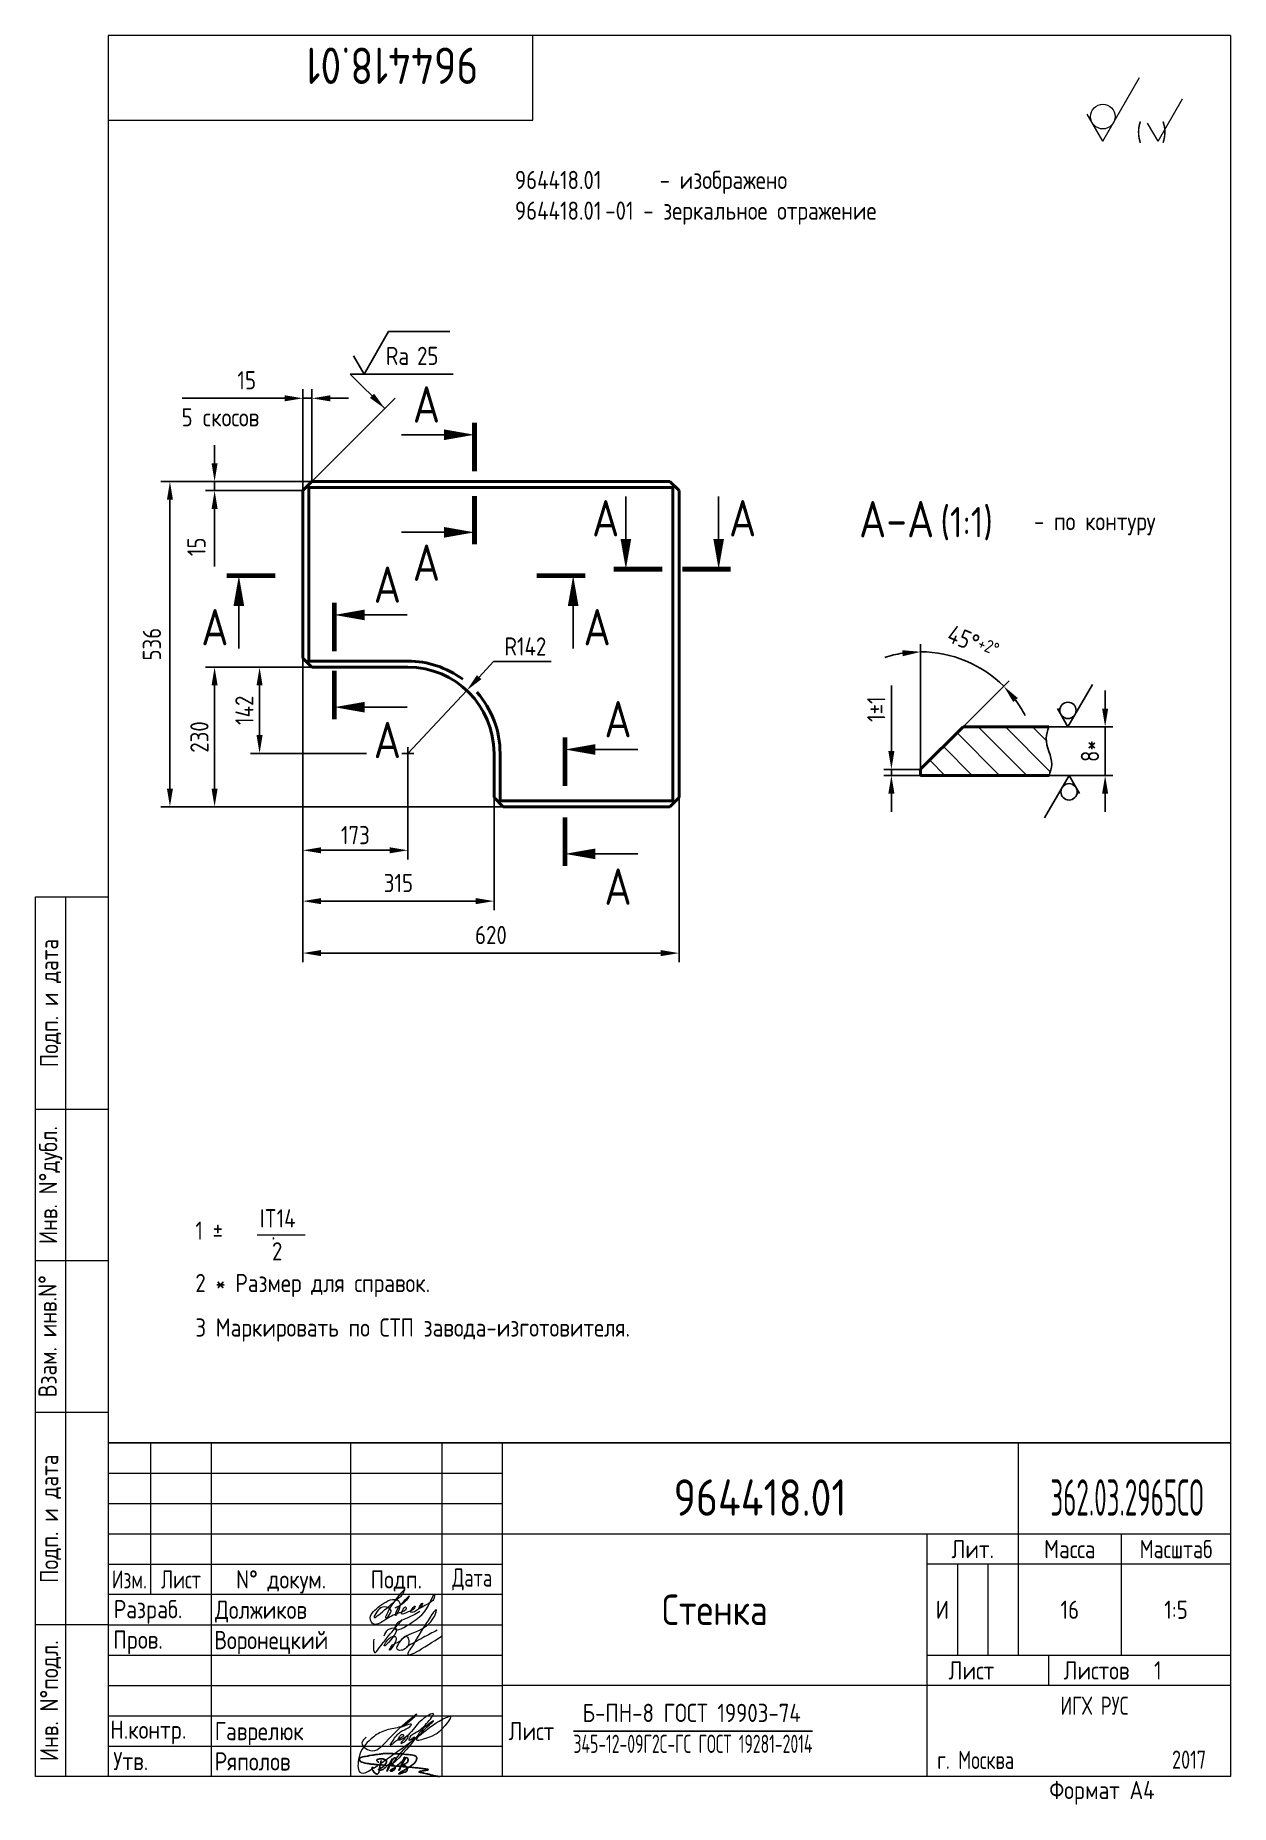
# Paper-space layout 'A4_MCad' of a CAD drawing. Header units: millimetres. Extents: x 8 to 205, y 0 to 292.
# The model-space entities are those that its viewports show. They can reach past a viewport. Long polylines and large blocks are cut down to what shows.
import ezdxf
from ezdxf.enums import TextEntityAlignment as Align

# ---------------------------------------------------------------- set-up
doc = ezdxf.new("R2010")
doc.units = ezdxf.units.MM
doc.linetypes.add('CENTER', pattern=[2, 1.25, -0.25, 0.25, -0.25])
for name, color, linetype in [('Bord', 1, 'Continuous'), ('CEN', 5, 'CENTER'), ('DIM', 7, 'Continuous'), ('HATCH', 2, 'Continuous'), ('Text', 3, 'Continuous'), ('Textb', 6, 'Continuous')]:
    doc.layers.add(name, color=color, linetype=linetype)
doc.layers.add('Cont', color=6, linetype='Continuous', lineweight=40)
doc.layers.get('Defpoints').off()
doc.styles.add('Style1', font='romans.shx', dxfattribs={"width": 0.8})
doc.dimstyles.new('Lin', dxfattribs={"dimtxt": 3, "dimasz": 3, "dimexe": 1.25, "dimexo": 0, "dimgap": 1, "dimtad": 1, "dimdec": 3, "dimtxsty": 'Style1', "dimcen": 2.5, "dimclrt": 3, "dimadec": 0, "dimazin": 0, "dimtfac": 1, "dimtdec": 3, "dimtmove": 0, "dimatfit": 3, "dimldrblk": 'DOT', "dimfxl": 1, "dimarcsym": 0})
doc.dimstyles.new('LIN10', dxfattribs={"dimscale": 10, "dimtxt": 3, "dimasz": 3, "dimexe": 1.5, "dimexo": 0, "dimgap": 1.48, "dimtad": 1, "dimdec": 0, "dimdsep": 46, "dimtxsty": 'Style1', "dimcen": 0, "dimdle": 2, "dimclrd": 256, "dimclrt": 3, "dimadec": 0, "dimazin": 0, "dimtfac": 0.666667, "dimtdec": 0, "dimtmove": 0, "dimatfit": 3, "dimfxl": 1, "dimtvp": 0.833333, "dimtolj": 1, "dimtzin": 0, "dimarcsym": 0})
doc.dimstyles.new('RAD10', dxfattribs={"dimscale": 10, "dimtxt": 3, "dimasz": 3, "dimexe": 1.5, "dimexo": 0, "dimgap": 1, "dimtad": 1, "dimtoh": 1, "dimdec": 0, "dimzin": 13, "dimdsep": 46, "dimtxsty": 'Style1', "dimcen": 0, "dimclrt": 3, "dimadec": 0, "dimazin": 0, "dimtfac": 1, "dimtdec": 0, "dimtmove": 0, "dimatfit": 3, "dimfxl": 1, "dimtolj": 1, "dimtzin": 13, "dimarcsym": 0})

psp = doc.layouts.new('A4_MCad')

# ---------------------------------------------------------------- texts
at = {"layer": 'Text', "lineweight": 18, "style": 'Style1', "width": 0.8}
for s, p in [('1 %%P     .', (34.37, 93.5)), ('IT14', (44.98, 95.52)), ('2', (47, 90.08)), ('2 * Размер для справок.', (34.37, 84.86)), ('3 Маркировать по СТП завода-изготовителя.', (34.37, 77.52))]:
    psp.add_text(s, height=3, dxfattribs=at).set_placement(p)

msp = doc.modelspace()

# ---------------------------------------------------------------- texts
at = {"layer": 'DIM', "color": 3, "insert": (1724.6959, -103.4603), "char_height": 30, "attachment_point": 7, "style": 'Style1'}
msp.add_mtext('\\A1;', dxfattribs=at)
at = {"layer": 'Text', "style": 'Style1', "width": 0.8}
for s, height, p in [('5 cкосов', 30, (1202.1639, -204.4991)), ('- по контуру', 3, (22.5411, -823.5153))]:
    msp.add_text(s, height=height, dxfattribs=at).set_placement(p)

# ---------------------------------------------------------------- blocks, each defined once
blk = doc.blocks.new('A4')
at = {"layer": 'Bord', "lineweight": 18}
for p, q in [((20, 55), (85, 55)), ((20, 50), (85, 50)), ((20, 45), (85, 45)), ((160, 40), (160, 25)), ((165, 40), (165, 25)), ((20, 30), (85, 30)), ((20, 25), (85, 25)), ((20, 20), (85, 20)), ((20, 15), (85, 15)), ((20, 10), (85, 10))]:
    blk.add_line(p, q, dxfattribs=at)
at = {"layer": 'Cont', "lineweight": 18}
for p, q in [((205, 292), (20, 292)), ((20, 292), (20, 5)), ((90, 278), (90, 292)), ((205, 292), (205, 5)), ((20, 278), (90, 278)), ((8, 5), (8, 150)), ((8, 150), (20, 150)), ((13, 5), (13, 150)), ((8, 115), (20, 115)), ((20, 90), (8, 90)), ((20, 65), (8, 65)), ((205, 60), (20, 60)), ((20, 60), (205, 60)), ((27, 60), (27, 35)), ((37, 60), (37, 5)), ((60, 5), (60, 60)), ((75, 60), (75, 5)), ((85, 5), (85, 60)), ((170, 60), (170, 25)), ((85, 45), (205, 45)), ((155, 5), (155, 45)), ((187, 25), (187, 45)), ((20, 40), (85, 40)), ((205, 40), (155, 40)), ((85, 35), (20, 35)), ((20, 30), (8, 30)), ((155, 25), (205, 25)), ((175, 25), (175, 20)), ((205, 20), (85, 20)), ((20, 5), (8, 5)), ((205, 5), (20, 5))]:
    blk.add_line(p, q, dxfattribs=at)
at = {"layer": 'Text', "lineweight": 18, "style": 'Style1', "width": 0.8}
for s, p in [('Подп. и дата', (10.5, 132.5)), ('Инв. N%%dдубл.', (10.5, 102.5)), ('Взам. инв.N%%d ', (10, 78.38)), ('Подп. и дата', (10.5, 47.5)), ('Инв. N%%dподл.', (10.5, 17.5))]:
    blk.add_text(s, height=3, rotation=90, dxfattribs=at).set_placement(p, align=Align.MIDDLE)
at = {"layer": 'Text', "lineweight": 18, "style": 'Style1'}
for s, width, p in [('Лит.', 0.8, (162.5, 42.5)), ('Масса', 0.8, (178.5, 42.5)), ('Масштаб', 0.75, (196, 42.5)), ('Изм.', 0.7, (23.5, 37.5)), ('Лист', 0.7, (32, 37.5)), ('N%%d докум.', 0.8, (48.5, 37.5)), ('Подп.', 0.8, (67.5, 37.5)), ('Лист', 0.8, (162.27, 22.5)), ('Листов', 0.8, (182.9, 22.5))]:
    blk.add_text(s, height=3, dxfattribs=dict(at, width=width)).set_placement(p, align=Align.MIDDLE_CENTER)
at = {"layer": 'Text', "lineweight": 18, "style": 'Style1', "width": 0.7}
for s, p in [('Дата', (80, 37.5)), ('ИГХ РУС', (182.57, 16.69))]:
    blk.add_text(s, height=3, dxfattribs=at).set_placement(p, align=Align.MIDDLE)
at = {"layer": 'Text', "lineweight": 18, "style": 'Style1'}
for s, width, p in [('Разpаб.', 0.8, (20.92, 31.1)), ('Пpов.', 0.8, (20.84, 26.08)), ('Н.контp.', 0.8, (20.36, 11.23)), ('Утв.', 0.8, (20.84, 6.06)), ('г. Москва', 0.7, (156.64, 6.25)), ('Фоpмат А4', 0.8, (175.11, 1.29))]:
    blk.add_text(s, height=3, dxfattribs=dict(at, width=width)).set_placement(p)
for tag, p, width in [('ФИО', (39, 31), 0.8), ('ФИО', (39, 26), 0.8), ('ГОСТ_СОРТАМЕНТА', (98.19, 14), 0.8), ('ФИО', (39, 11), 0.8), ('ФИО', (39, 6), 0.8), ('200', (192.85, 6.29), 0.7)]:
    blk.add_attdef(tag, p, '', height=3, dxfattribs=dict(at, width=width))
at = {"layer": 'Text', "lineweight": 18, "style": 'Style1', "width": 0.8}
for tag, p in [('И', (157.49, 32.5)), ('700', (178.5, 32.5)), ('1:20', (196, 32.5))]:
    blk.add_attdef(tag, text='', height=3, dxfattribs=at).set_placement(p, align=Align.MIDDLE)
blk.add_attdef('Сборочный_чертеж', text='', height=3, dxfattribs=at).set_placement((120, 21.3), align=Align.CENTER)
for tag, p in [('1', (171.12, 22.5)), ('2', (193, 22.5))]:
    blk.add_attdef(tag, text='', height=3, dxfattribs=at).set_placement(p, align=Align.MIDDLE_CENTER)
blk.add_attdef('ЛИСТ', text='', height=3, dxfattribs=at).set_placement((85.99, 12.5), align=Align.MIDDLE_LEFT)
at = {"layer": 'Text', "lineweight": 18, "style": 'Style1', "width": 0.7}
blk.add_attdef('%%OГОСТ_ТЕХ._ТРЕБОВАНИЙ', text='', height=3, dxfattribs=at).set_placement((98.19, 8), align=Align.BOTTOM_LEFT)
at = {"layer": 'Textb', "lineweight": 18, "style": 'Style1', "width": 0.8}
blk.add_attdef('1234567', (81, 290), '', height=6, rotation=180, dxfattribs=at)
blk.add_attdef('1234567', (123.4, 48), '', height=6, dxfattribs=at)
for tag, height, p in [('123ХЯ', 6, (183.62, 48)), ('НАИМЕНОВАНИЕ', 5, (120, 30))]:
    blk.add_attdef(tag, text='', height=height, dxfattribs=at).set_placement(p, align=Align.CENTER)
blk = doc.blocks.new('sherISO_12')
at = {"layer": 'Cont', "lineweight": 18}
for q in [(-15, -6.96), (-23.66, -12.96)]:
    blk.add_line((-21.06, -17.46), q, dxfattribs=at)
blk.add_circle((-21.06, -13.39), 2.03, dxfattribs=at)
at = {"layer": 'Text', "lineweight": 18}
for q in [(-7.92, -10.46), (-13.69, -14.46)]:
    blk.add_line((-11.96, -17.46), q, dxfattribs=at)
at = {"layer": 'Text', "lineweight": 18, "style": 'Style1', "width": 0.8}
blk.add_text('(  )', height=3, dxfattribs=at).set_placement((-15.53, -17.46))
blk = doc.blocks.new('ZNAK22')
at = {"layer": 'Text', "style": 'Style1', "width": 0.8}
for s, p in [(' - изображено', (21.01, 5.57)), ('-01 - зеркальное отражение', (13.64, 0.51))]:
    blk.add_text(s, height=3, dxfattribs=at).set_placement(p)
for p in [(13.01, 5.57), (13.01, 0.51)]:
    blk.add_attdef('000000', text='', height=3, dxfattribs=at).set_placement(p, align=Align.RIGHT)
blk = doc.blocks.new('A$C63F45750')
at = {"layer": 'Text'}
for points, knots in [([(3.17, 2.37), (3.12, 2.38), (3.04, 2.41), (2.94, 2.5), (2.85, 2.57), (2.79, 2.69), (2.87, 2.77), (2.99, 2.84), (3.16, 2.89), (3.36, 2.93), (3.6, 2.95), (3.82, 2.92), (4.05, 2.87), (4.25, 2.78), (4.45, 2.63), (4.46, 2.42), (4.38, 2.26), (4.28, 2.1), (4.17, 1.94), (4.03, 1.78), (3.89, 1.62), (3.75, 1.52), (3.63, 1.43), (3.49, 1.36), (3.35, 1.3), (3.24, 1.25), (3.16, 1.21), (3.12, 1.15), (3.19, 1.1), (3.27, 1.09), (3.4, 1.07), (3.55, 1.07), (3.72, 1.12), (3.92, 1.19), (4.1, 1.34), (4.26, 1.51), (4.44, 1.65), (4.59, 1.81), (4.74, 1.93), (4.84, 2.04), (4.93, 2.14), (5.07, 2.29), (5.19, 2.53), (5.28, 2.68), (5.35, 2.96), (5.23, 2.66), (5.2, 2.44), (5.04, 2.09), (4.95, 1.81), (4.86, 1.57), (4.75, 1.31), (4.67, 1.12), (4.46, 0.78), (4.62, 1.17), (4.71, 1.45), (4.88, 1.74), (5.01, 2), (5.08, 2.19), (5.19, 2.4), (5.32, 2.58), (5.4, 2.75), (5.52, 2.89), (5.65, 3.04), (5.85, 3.1), (6.02, 3.03), (6.08, 2.87), (6.03, 2.7), (5.9, 2.51), (5.7, 2.37), (5.55, 2.23), (5.4, 2.17), (5.31, 2.12), (5.12, 2.09), (5.35, 2.07), (5.48, 2), (5.64, 1.93), (5.75, 1.8), (5.85, 1.67), (5.89, 1.54), (5.89, 1.37), (5.8, 1.2), (5.63, 1.06), (5.41, 0.94), (5.23, 0.86), (5.02, 0.92), (5.13, 1.1), (5.28, 1.16), (5.44, 1.27), (5.61, 1.36), (5.74, 1.46), (5.86, 1.53), (5.95, 1.61), (6.05, 1.69), (6.15, 1.77), (6.28, 1.87), (6.46, 2.02), (6.65, 2.19), (6.83, 2.37), (6.98, 2.49), (7.11, 2.61), (7.2, 2.74), (7.32, 2.84), (7.42, 2.97), (7.48, 3.08), (7.48, 3.27), (7.34, 3.08), (7.28, 2.94), (7.18, 2.69), (7.1, 2.46), (7, 2.22), (6.93, 1.98), (6.83, 1.78), (6.73, 1.55), (6.67, 1.34), (6.6, 1.14), (6.56, 1.03), (6.39, 0.99), (6.62, 1.33), (6.75, 1.54), (6.93, 1.87), (7.05, 2.08), (7.18, 2.32), (7.33, 2.6), (7.47, 2.89), (7.6, 3.07), (7.79, 3.18), (7.95, 3.01), (8, 2.81), (7.99, 2.62), (7.94, 2.46), (7.83, 2.33), (7.69, 2.22), (7.53, 2.11), (7.37, 2.03), (7.21, 1.99), (7.11, 1.97), (6.89, 1.98), (7.07, 1.94), (7.15, 1.9), (7.27, 1.88), (7.39, 1.84), (7.52, 1.81), (7.62, 1.72), (7.7, 1.62), (7.78, 1.51), (7.83, 1.39), (7.87, 1.26), (7.88, 1.13), (7.86, 0.99), (7.75, 0.88), (7.6, 0.77), (7.4, 0.73), (7.19, 0.66), (6.97, 0.55), (6.71, 0.48), (6.57, 0.44), (6.42, 0.42), (6.52, 0.58), (6.61, 0.64), (6.81, 0.78), (7.06, 0.89), (7.33, 1.04), (7.55, 1.16), (7.7, 1.24), (7.84, 1.32), (7.99, 1.43), (8.21, 1.58), (8.48, 1.76), (8.74, 1.95), (8.97, 2.12), (9.1, 2.29), (9.23, 2.44), (9.3, 2.6), (9.37, 2.74), (9.42, 2.92), (9.45, 3.13), (9.21, 3.48), (8.67, 3.59), (8.09, 3.63), (7.57, 3.66), (7.06, 3.74), (6.57, 3.75), (6.09, 3.74), (5.67, 3.78), (5.28, 3.78), (4.96, 3.81), (4.65, 3.83), (4.31, 3.82), (3.97, 3.79), (3.61, 3.74), (3.22, 3.67), (2.86, 3.66), (2.53, 3.61), (2.18, 3.52), (1.78, 3.54), (1.38, 3.37), (0.96, 3.35), (0.58, 3.24), (0.25, 3.19), (0.03, 3.06), (-0.03, 2.83), (0.02, 2.6), (0.26, 2.38), (0.59, 2.33), (1, 2.2), (1.48, 2.15), (1.93, 2.05), (2.35, 2.02), (2.72, 2.01), (3.11, 1.94), (3.68, 1.94), (4.25, 1.83), (4.91, 1.87), (5.53, 1.76), (6.13, 1.72), (6.73, 1.71), (7.32, 1.62), (7.99, 1.55), (8.64, 1.54), (9.16, 1.46), (9.61, 1.42), (10.03, 1.4), (10.41, 1.32), (10.73, 1.29), (11.01, 1.24), (11.18, 1.23), (11.42, 1.14), (11.18, 1.06), (11.01, 1.03), (10.71, 0.98), (10.37, 0.92), (10.1, 0.91), (9.65, 0.75), (10.22, 0.67), (10.54, 0.59), (11.08, 0.47), (11.61, 0.35), (12.17, 0.15), (12.64, 0.08), (12.98, 0.03), (13.11, 0.01), (13.18, 0)], [0, 0, 0, 0, 0.153866, 0.270441, 0.388867, 0.510533, 0.592156, 0.71333, 0.90842, 1.11344, 1.349254, 1.61246, 1.782219, 2.047249, 2.291879, 2.451528, 2.651081, 2.806158, 3.017979, 3.227348, 3.462381, 3.633009, 3.75766, 3.920516, 4.080796, 4.214529, 4.291786, 4.349969, 4.397594, 4.50822, 4.594826, 4.799244, 4.954392, 5.128468, 5.437537, 5.632649, 5.842485, 6.094987, 6.293219, 6.410959, 6.551192, 6.687808, 7.022147, 7.294342, 7.425356, 7.52079, 7.946481, 8.313051, 8.59833, 8.833695, 9.090496, 9.427695, 9.601191, 9.883219, 10.093306, 10.673943, 10.798776, 10.974628, 11.287247, 11.486184, 11.648652, 11.848902, 12.027194, 12.25348, 12.40059, 12.537783, 12.716293, 12.91523, 13.208551, 13.438489, 13.549668, 13.67779, 13.77127, 13.930001, 14.029091, 14.272112, 14.434836, 14.547084, 14.739051, 14.830983, 15.061241, 15.268922, 15.500489, 15.788979, 15.879568, 16.024283, 16.221854, 16.418714, 16.593102, 16.783247, 16.91018, 17.018213, 17.135263, 17.278205, 17.430482, 17.620087, 17.979626, 18.191789, 18.388716, 18.565718, 18.714854, 18.857929, 19.039974, 19.171375, 19.283034, 19.400085, 19.618058, 19.882245, 20.150781, 20.377854, 20.649532, 20.89723, 21.042543, 21.40016, 21.557817, 21.667145, 21.752781, 21.926256, 22.412297, 22.813145, 22.961412, 23.171289, 23.607257, 23.940428, 24.110007, 24.291214, 24.48084, 24.697609, 24.904078, 25.034245, 25.218018, 25.407651, 25.573473, 25.787447, 25.930292, 26.051316, 26.18846, 26.285312, 26.406799, 26.52425, 26.630463, 26.793722, 26.898606, 27.029313, 27.171012, 27.314101, 27.419918, 27.580557, 27.709367, 27.829268, 28.024364, 28.266961, 28.41242, 28.705761, 28.989137, 29.187748, 29.233768, 29.332802, 29.529535, 29.667094, 30.039923, 30.332117, 30.61061, 30.769982, 30.856778, 31.109923, 31.313488, 31.656425, 32.066331, 32.296628, 32.49714, 32.710276, 32.891468, 33.014834, 33.177747, 33.444503, 33.618009, 34.409008, 34.914636, 35.419802, 35.95397, 36.458179, 36.88069, 37.388403, 37.738353, 38.034261, 38.353468, 38.693154, 39.037638, 39.391136, 39.787481, 40.203773, 40.488977, 40.784975, 41.26625, 41.668005, 42.070065, 42.499388, 42.869834, 43.079573, 43.213439, 43.554591, 43.717296, 44.153724, 44.506336, 45.019111, 45.587859, 45.90191, 46.270392, 46.703958, 47.093115, 47.952647, 48.44014, 49.079253, 49.808223, 50.268654, 50.851051, 51.604831, 52.298429, 52.776925, 53.1907, 53.661988, 54.042386, 54.348524, 54.616841, 54.853814, 54.983777, 55.126096, 55.333328, 55.613101, 56.008732, 56.315809, 56.59982, 56.87931, 57.399251, 57.889617, 58.432507, 59.066698, 59.660314, 59.862668, 60.07277, 60.07277, 60.07277, 60.07277]), ([(2.31, 1.53), (2.26, 1.52), (2.17, 1.51), (2.06, 1.48), (1.93, 1.38), (2.07, 1.25), (2.14, 1.11), (2.26, 0.93), (2.39, 0.72), (2.57, 0.54), (2.71, 0.44), (2.86, 0.4), (3.02, 0.43), (3.14, 0.54), (3.21, 0.79), (3.25, 1.07), (3.31, 1.4), (3.35, 1.67), (3.38, 1.92), (3.47, 2.19), (3.5, 2.43), (3.54, 2.59), (3.56, 2.64)], [0, 0, 0, 0, 0.15847, 0.269731, 0.363591, 0.555514, 0.688037, 0.848606, 1.204359, 1.433632, 1.58673, 1.729549, 1.880686, 2.057874, 2.19169, 2.63505, 2.928153, 3.184121, 3.441863, 3.696117, 4.025873, 4.178055, 4.178055, 4.178055, 4.178055])]:
    blk.add_open_spline(points, degree=3, knots=knots, dxfattribs=at)
blk = doc.blocks.new('*D25')
at = {"layer": 'DIM', "color": 0, "lineweight": -2, "transparency": 16777216}
for p, q in [((34.27, -852.92), (34.27, -849.92)), ((25.01, -855.92), (35.52, -855.92)), ((34.27, -855.92), (34.27, -863.92)), ((25.02, -863.92), (35.52, -863.92)), ((34.27, -866.92), (34.27, -869.92))]:
    blk.add_line(p, q, dxfattribs=at)
at = {"layer": 'DIM', "color": 0, "transparency": 16777216}
for points in [[(33.77, -852.92), (34.77, -852.92), (34.27, -855.92)], [(33.77, -866.92), (34.77, -866.92), (34.27, -863.92)]]:
    blk.add_solid(points, dxfattribs=at)
at = {"layer": 'DIM', "color": 3, "transparency": 16777216, "insert": (31.77, -859.92), "char_height": 3, "attachment_point": 5, "rotation": 90, "style": 'Style1'}
blk.add_mtext('8*', dxfattribs=at)
blk = doc.blocks.new('_Dot')
at = {"color": 0, "linetype": 'ByBlock', "lineweight": -2}
blk.add_line((-0.5, 0), (-1, 0), dxfattribs=at)
at = {"color": 0, "linetype": 'ByBlock', "const_width": 0.5}
blk.add_lwpolyline([(-0.25, 0, 1), (0.25, 0, 1)], format="xyb", close=True, dxfattribs=at)
blk = doc.blocks.new('*D26')
at = {"layer": 'DIM', "color": 0, "lineweight": -2, "transparency": 16777216}
for p, q in [((-0.96, -859.92), (-0.96, -849.09)), ((3.86, -862.92), (-2.21, -862.92)), ((-0.96, -863.92), (-0.96, -862.92)), ((3.86, -863.92), (-2.21, -863.92)), ((-0.96, -866.92), (-0.96, -869.92))]:
    blk.add_line(p, q, dxfattribs=at)
at = {"layer": 'DIM', "color": 0, "transparency": 16777216}
for points in [[(-1.46, -859.92), (-0.46, -859.92), (-0.96, -862.92)], [(-1.46, -866.92), (-0.46, -866.92), (-0.96, -863.92)]]:
    blk.add_solid(points, dxfattribs=at)
at = {"layer": 'DIM', "color": 3, "transparency": 16777216, "insert": (-3.46, -853), "char_height": 3, "attachment_point": 5, "rotation": 90, "style": 'Style1'}
blk.add_mtext('\\A1;1%%p1', dxfattribs=at)
blk = doc.blocks.new('ZNAK02')
at = {"layer": 'Textb', "style": 'Style1', "width": 0.8}
blk.add_attdef('А-А', text='', height=6, dxfattribs=at).set_placement((13.92, -0.06), align=Align.RIGHT)
blk.add_attdef('SC(1)', (14.94, -0.06), '', height=5, dxfattribs=at)
blk = doc.blocks.new('razrez01')
at = {"layer": 'Text', "const_width": 0.8}
blk.add_lwpolyline([(0, 1.997), (0, -6.003)], dxfattribs=at)
at = {"layer": 'Text'}
blk.add_lwpolyline([(0, 0, 0, 1.76, 0), (-5, 0, 1.76, 1.76, 0)], format="xyseb", dxfattribs=at)
blk.add_lwpolyline([(-12, 0), (-5, 0)], dxfattribs=at)
at = {"layer": 'Textb', "style": 'Style1', "width": 0.8}
blk.add_attdef('A', (-10.16, 2), '', height=6, dxfattribs=at)
blk = doc.blocks.new('razrez02')
at = {"layer": 'Text', "const_width": 0.8}
blk.add_lwpolyline([(0, 5.997), (0, -2.003)], dxfattribs=at)
at = {"layer": 'Text'}
blk.add_lwpolyline([(0, 0, 0, 1.76, 0), (-5, 0, 1.76, 1.76, 0)], format="xyseb", dxfattribs=at)
blk.add_lwpolyline([(-12, 0), (-5, 0)], dxfattribs=at)
at = {"layer": 'Textb', "style": 'Style1', "width": 0.8}
blk.add_attdef('А', (-10.16, -8), '', height=6, dxfattribs=at)
blk = doc.blocks.new('razrez07')
at = {"layer": 'Text'}
blk.add_lwpolyline([(0, 12), (0, 5)], dxfattribs=at)
blk.add_lwpolyline([(0, 0, 0, 1.76, 0), (0, 5, 1.76, 1.76, 0)], format="xyseb", dxfattribs=at)
at = {"layer": 'Text', "const_width": 0.8}
blk.add_lwpolyline([(-1.997, 0), (6.003, 0)], dxfattribs=at)
at = {"layer": 'Textb', "style": 'Style1', "width": 0.8}
blk.add_attdef('А', (-5.586, 5.4), '', height=6, dxfattribs=at)
blk = doc.blocks.new('razrez08')
at = {"layer": 'Text'}
blk.add_lwpolyline([(0, 12), (0, 5)], dxfattribs=at)
blk.add_lwpolyline([(0, 0, 0, 1.76, 0), (0, 5, 1.76, 1.76, 0)], format="xyseb", dxfattribs=at)
at = {"layer": 'Text', "const_width": 0.8}
blk.add_lwpolyline([(1.997, 0), (-6.003, 0)], dxfattribs=at)
at = {"layer": 'Textb', "style": 'Style1', "width": 0.8}
blk.add_attdef('А', (1.7, 5.4), '', height=6, dxfattribs=at)
blk = doc.blocks.new('razrez03')
at = {"layer": 'Text', "const_width": 0.8}
blk.add_lwpolyline([(0, 1.997), (0, -6.003)], dxfattribs=at)
at = {"layer": 'Text'}
blk.add_lwpolyline([(0, 0, 0, 1.76, 0), (5, 0, 1.76, 1.76, 0)], format="xyseb", dxfattribs=at)
blk.add_lwpolyline([(12, 0), (5, 0)], dxfattribs=at)
at = {"layer": 'Textb', "style": 'Style1', "width": 0.8}
blk.add_attdef('A', (6.5, 2), '', height=6, dxfattribs=at)
blk = doc.blocks.new('razrez04')
at = {"layer": 'Text', "const_width": 0.8}
blk.add_lwpolyline([(0, 5.997), (0, -2.003)], dxfattribs=at)
at = {"layer": 'Text'}
blk.add_lwpolyline([(0, 0, 0, 1.76, 0), (5, 0, 1.76, 1.76, 0)], format="xyseb", dxfattribs=at)
blk.add_lwpolyline([(12, 0), (5, 0)], dxfattribs=at)
at = {"layer": 'Textb', "style": 'Style1', "width": 0.8}
blk.add_attdef('A', (6.5, -8.4), '', height=6, dxfattribs=at)
blk = doc.blocks.new('*D29')
at = {"layer": 'DIM', "color": 0, "lineweight": -2, "transparency": 16777216}
for p, q in [((1402.02, -586.44), (1402.02, -1001.98)), ((1717.1, -816.44), (1717.1, -1001.98))]:
    blk.add_line(p, q, dxfattribs=at)
at = {"layer": 'DIM', "lineweight": -2, "transparency": 16777216}
blk.add_line((1432.02, -986.98), (1687.1, -986.98), dxfattribs=at)
at = {"layer": 'DIM', "transparency": 16777216}
for points in [[(1432.02, -981.98), (1432.02, -991.98), (1402.02, -986.98)], [(1687.1, -981.98), (1687.1, -991.98), (1717.1, -986.98)]]:
    blk.add_solid(points, dxfattribs=at)
at = {"layer": 'DIM', "color": 3, "transparency": 16777216, "insert": (1559.56, -957.18), "char_height": 30, "attachment_point": 5, "style": 'Style1'}
blk.add_mtext('\\A1;315', dxfattribs=at)
blk = doc.blocks.new('*D30')
at = {"layer": 'DIM', "color": 0, "lineweight": -2, "transparency": 16777216}
for p, q in [((1402.02, -586.44), (1402.02, -1087.65)), ((2022.03, -816.44), (2022.03, -1087.65))]:
    blk.add_line(p, q, dxfattribs=at)
at = {"layer": 'DIM', "lineweight": -2, "transparency": 16777216}
blk.add_line((1432.02, -1072.65), (1992.03, -1072.65), dxfattribs=at)
at = {"layer": 'DIM', "transparency": 16777216}
for points in [[(1432.02, -1067.65), (1432.02, -1077.65), (1402.02, -1072.65)], [(1992.03, -1067.65), (1992.03, -1077.65), (2022.03, -1072.65)]]:
    blk.add_solid(points, dxfattribs=at)
at = {"layer": 'DIM', "color": 3, "transparency": 16777216, "insert": (1712.03, -1042.85), "char_height": 30, "attachment_point": 5, "style": 'Style1'}
blk.add_mtext('\\A1;620', dxfattribs=at)
blk = doc.blocks.new('*D31')
at = {"layer": 'DIM', "color": 0, "lineweight": -2, "transparency": 16777216}
for p, q in [((1716.52, -592.28), (1692.61, -617.84)), ((1811.1, -592.28), (1716.52, -592.28)), ((1575.1, -743.44), (1672.11, -639.75))]:
    blk.add_line(p, q, dxfattribs=at)
at = {"layer": 'DIM', "color": 0, "transparency": 16777216}
blk.add_solid([(1688.96, -614.42), (1696.26, -621.25), (1672.11, -639.75)], dxfattribs=at)
at = {"layer": 'DIM', "color": 3, "transparency": 16777216, "insert": (1768.81, -567.28), "char_height": 30, "attachment_point": 5, "style": 'Style1'}
blk.add_mtext('\\A1;R142', dxfattribs=at)
blk = doc.blocks.new('*D32')
at = {"layer": 'DIM', "color": 0, "lineweight": -2, "transparency": 16777216}
for p, q in [((1402.02, -586.44), (1402.02, -918.26)), ((1575.1, -753.44), (1575.1, -918.26)), ((1545.1, -903.26), (1432.02, -903.26))]:
    blk.add_line(p, q, dxfattribs=at)
at = {"layer": 'DIM', "color": 0, "transparency": 16777216}
for points in [[(1432.02, -898.26), (1432.02, -908.26), (1402.02, -903.26)], [(1545.1, -898.26), (1545.1, -908.26), (1575.1, -903.26)]]:
    blk.add_solid(points, dxfattribs=at)
at = {"layer": 'DIM', "color": 3, "transparency": 16777216, "insert": (1488.56, -878.26), "char_height": 30, "attachment_point": 5, "style": 'Style1'}
blk.add_mtext('\\A1;173', dxfattribs=at)
blk = doc.blocks.new('*D33')
at = {"layer": 'DIM', "color": 0, "lineweight": -2, "transparency": 16777216}
for p, q in [((1417.02, -601.44), (1315.68, -601.44)), ((1330.68, -631.44), (1330.68, -713.44)), ((1506.85, -743.44), (1315.68, -743.44))]:
    blk.add_line(p, q, dxfattribs=at)
at = {"layer": 'DIM', "color": 0, "transparency": 16777216}
for points in [[(1325.68, -631.44), (1335.68, -631.44), (1330.68, -601.44)], [(1325.68, -713.44), (1335.68, -713.44), (1330.68, -743.44)]]:
    blk.add_solid(points, dxfattribs=at)
at = {"layer": 'DIM', "color": 3, "transparency": 16777216, "insert": (1305.68, -672.44), "char_height": 30, "attachment_point": 5, "rotation": 90, "style": 'Style1'}
blk.add_mtext('\\A1;142', dxfattribs=at)
blk = doc.blocks.new('*D34')
at = {"layer": 'DIM', "color": 0, "lineweight": -2, "transparency": 16777216}
for p, q in [((1417.02, -601.44), (1241.57, -601.44)), ((1256.57, -801.44), (1256.57, -631.44)), ((1732.1, -831.44), (1241.57, -831.44))]:
    blk.add_line(p, q, dxfattribs=at)
at = {"layer": 'DIM', "color": 0, "transparency": 16777216}
for points in [[(1251.57, -631.44), (1261.57, -631.44), (1256.57, -601.44)], [(1251.57, -801.44), (1261.57, -801.44), (1256.57, -831.44)]]:
    blk.add_solid(points, dxfattribs=at)
at = {"layer": 'DIM', "color": 3, "transparency": 16777216, "insert": (1231.57, -716.44), "char_height": 30, "attachment_point": 5, "rotation": 90, "style": 'Style1'}
blk.add_mtext('\\A1;230', dxfattribs=at)
blk = doc.blocks.new('*D35')
at = {"layer": 'DIM', "color": 0, "lineweight": -2, "transparency": 16777216}
for p, q in [((1417.02, -295.44), (1167.98, -295.44)), ((1732.1, -831.44), (1167.98, -831.44))]:
    blk.add_line(p, q, dxfattribs=at)
at = {"layer": 'DIM', "lineweight": -2, "transparency": 16777216}
blk.add_line((1182.98, -801.44), (1182.98, -325.44), dxfattribs=at)
at = {"layer": 'DIM', "transparency": 16777216}
for points in [[(1177.98, -325.44), (1187.98, -325.44), (1182.98, -295.44)], [(1177.98, -801.44), (1187.98, -801.44), (1182.98, -831.44)]]:
    blk.add_solid(points, dxfattribs=at)
at = {"layer": 'DIM', "color": 3, "transparency": 16777216, "insert": (1153.18, -563.44), "char_height": 30, "attachment_point": 5, "rotation": 90, "style": 'Style1'}
blk.add_mtext('536', dxfattribs=at)
blk = doc.blocks.new('*D36')
at = {"layer": 'DIM', "lineweight": -2, "transparency": 16777216}
for p, q in [((1256.57, -265.44), (1256.57, -235.44)), ((1256.57, -295.44), (1256.57, -310.44)), ((1256.57, -340.44), (1256.57, -435.47))]:
    blk.add_line(p, q, dxfattribs=at)
at = {"layer": 'DIM', "color": 0, "lineweight": -2, "transparency": 16777216}
for p, q in [((1417.02, -295.44), (1241.57, -295.44)), ((1402.02, -310.44), (1241.57, -310.44))]:
    blk.add_line(p, q, dxfattribs=at)
at = {"layer": 'DIM', "transparency": 16777216}
for points in [[(1251.57, -265.44), (1261.57, -265.44), (1256.57, -295.44)], [(1251.57, -340.44), (1261.57, -340.44), (1256.57, -310.44)]]:
    blk.add_solid(points, dxfattribs=at)
at = {"layer": 'DIM', "color": 3, "transparency": 16777216, "insert": (1226.77, -402.96), "char_height": 30, "attachment_point": 5, "rotation": 90, "style": 'Style1'}
blk.add_mtext('\\A1;15', dxfattribs=at)
blk = doc.blocks.new('*D37')
at = {"layer": 'DIM', "color": 0, "lineweight": -2, "transparency": 16777216}
for p, q in [((1402.02, -310.44), (1402.02, -143.24)), ((1417.11, -295.44), (1417.11, -143.24))]:
    blk.add_line(p, q, dxfattribs=at)
at = {"layer": 'DIM', "lineweight": -2, "transparency": 16777216}
for p, q in [((1372.02, -158.24), (1277, -158.24)), ((1417.11, -158.24), (1402.02, -158.24)), ((1447.11, -158.24), (1477.11, -158.24))]:
    blk.add_line(p, q, dxfattribs=at)
at = {"layer": 'DIM', "transparency": 16777216}
for points in [[(1372.02, -153.24), (1372.02, -163.24), (1402.02, -158.24)], [(1447.11, -153.24), (1447.11, -163.24), (1417.11, -158.24)]]:
    blk.add_solid(points, dxfattribs=at)
at = {"layer": 'DIM', "color": 3, "transparency": 16777216, "insert": (1309.51, -128.44), "char_height": 30, "attachment_point": 5, "style": 'Style1'}
blk.add_mtext('\\A1;15', dxfattribs=at)
blk = doc.blocks.new('sherISO_09')
at = {"layer": 'Text'}
for q in [(4.04, 7), (-1.73, 3)]:
    blk.add_line((0, 0), q, dxfattribs=at)
blk.add_circle((0, 2.71), 1.35, dxfattribs=at)
blk = doc.blocks.new('sherISO_03')
at = {"layer": 'Text'}
blk.add_line((4.041, 7), (14.122, 7), dxfattribs=at)
blk.add_lwpolyline([(-1.732, 3), (0, 0), (4.041, 7)], dxfattribs=at)
at = {"layer": 'Text', "style": 'Style1', "width": 0.8}
blk.add_text('Ra', height=3, dxfattribs=at).set_placement((3.584, 1.5))
blk.add_attdef('6,3', (8.727, 1.5), '', height=3, dxfattribs=at)
blk = doc.blocks.new('razrez05')
at = {"layer": 'Text'}
blk.add_lwpolyline([(0, 0, 0, 1.76, 0), (0, -5, 1.76, 1.76, 0)], format="xyseb", dxfattribs=at)
at = {"layer": 'Text', "const_width": 0.8}
blk.add_lwpolyline([(-1.997, 0), (6.003, 0)], dxfattribs=at)
at = {"layer": 'Text'}
blk.add_lwpolyline([(0, -12), (0, -5)], dxfattribs=at)
at = {"layer": 'Textb', "style": 'Style1', "width": 0.8}
blk.add_attdef('А', text='', height=6, dxfattribs=at).set_placement((-1.7, -11.499, 39), align=Align.RIGHT)
blk = doc.blocks.new('razrez06')
at = {"layer": 'Text'}
blk.add_lwpolyline([(0, 0, 0, 1.76, 0), (0, -5, 1.76, 1.76, 0)], format="xyseb", dxfattribs=at)
at = {"layer": 'Text', "const_width": 0.8}
blk.add_lwpolyline([(1.997, 0), (-6.003, 0)], dxfattribs=at)
at = {"layer": 'Text'}
blk.add_lwpolyline([(0, -12), (0, -5)], dxfattribs=at)
at = {"layer": 'Textb', "style": 'Style1', "width": 0.8}
blk.add_attdef('А', (1.7, -11.5), '', height=6, dxfattribs=at)
blk = doc.blocks.new('*D40')
at = {"layer": 'DIM', "color": 0, "lineweight": -2, "transparency": 16777216}
for p, q in [((3.86, -862.92), (3.86, -842.3)), ((10.86, -855.92), (18.45, -848.34))]:
    blk.add_line(p, q, dxfattribs=at)
for start, end in [(98.8822, 107.7643), (45, 90), (27.2357, 36.1178)]:
    blk.add_arc((3.86, -862.92), 19.37, start, end, dxfattribs=at)
at = {"layer": 'DIM', "color": 0, "transparency": 16777216}
for points in [[(0.83, -843.28), (0.91, -844.28), (3.86, -843.55)], [(19.13, -851.82), (19.89, -851.17), (17.56, -849.22)]]:
    blk.add_solid(points, dxfattribs=at)
at = {"layer": 'DIM', "color": 3, "transparency": 16777216, "insert": (12.52, -842.02), "char_height": 3, "attachment_point": 5, "rotation": 337.5, "style": 'Style1'}
blk.add_mtext('45°{}{\\A0;{\\H1.5x;}{\\A2;\\H0.71x;\\C3;+2°}}', dxfattribs=at)

# ---------------------------------------------------------------- dimensions: what is measured, and where the dimension line sits
at = {"layer": 'DIM'}
for base, p1, p2, dimstyle, picture, middle in [((1402.024, -158.2421), (1417.1116, -295.4422), (1402.024, -310.4422), 'LIN10', '*D37', (1309.5097, -128.4421)), ((1717.1028, -986.98), (1402.024, -586.4422), (1717.1028, -816.4422), 'LIN10', '*D29', (1559.5634, -957.18)), ((2022.0281, -1072.6474), (1402.024, -586.4422), (2022.0281, -816.4422), 'LIN10', '*D30', (1712.0261, -1042.8474)), ((1402.024, -903.2596), (1575.1029, -753.4422), (1402.024, -586.4422), 'RAD10', '*D32', (1488.5634, -878.2596))]:
    dim = msp.add_linear_dim(base=base, p1=p1, p2=p2, dimstyle=dimstyle, dxfattribs=at)
    dim.commit()
    dim.dimension.update_dxf_attribs({"geometry": picture, "text_midpoint": middle})
for base, p1, p2, dimstyle, picture, middle in [((1256.567, -310.4422), (1417.024, -295.4422), (1402.024, -310.4422), 'LIN10', '*D36', (1226.767, -402.9564)), ((1256.567, -601.4422), (1732.1028, -831.4422), (1417.024, -601.4422), 'RAD10', '*D34', (1231.567, -716.4422)), ((1330.6805, -743.4422), (1417.024, -601.4422), (1506.8469, -743.4422), 'RAD10', '*D33', (1305.6805, -672.4422))]:
    dim = msp.add_linear_dim(base=base, p1=p1, p2=p2, angle=90, dimstyle=dimstyle, dxfattribs=at)
    dim.commit()
    dim.dimension.update_dxf_attribs({"geometry": picture, "text_midpoint": middle})
dim = msp.add_linear_dim(base=(1182.9778, -295.4422), p1=(1732.1028, -831.4422), p2=(1417.024, -295.4422), angle=90, dimstyle='LIN10', override={"dimtfac": 1, "dimtdec": 3, "dimtolj": 0, "dimtzin": 8}, dxfattribs=at)
dim.commit()
dim.dimension.update_dxf_attribs({"geometry": '*D35', "text_midpoint": (1153.1778, -563.4422)})
dim = msp.add_radius_dim(center=(1575.1029, -743.4422), mpoint=(1672.1143, -639.7465), dimstyle='RAD10', dxfattribs=at)
dim.commit()
dim.dimension.update_dxf_attribs({"geometry": '*D31', "text_midpoint": (1768.8097, -592.277), "dimtype": 164})
dim = msp.add_angular_dim_2l(base=(13.5499, -846.1405), line1=((3.8643, -863.9166), (3.8643, -862.9166)), line2=((3.8643, -862.9166), (10.8643, -855.9166)), text='<>{}{\\A0;{\\H1.5x;}{\\A2;\\H0.71x;\\C3;+2°}}', dimstyle='Lin', override={"dimtp": 2, "dimtm": 0, "dimtdec": 3, "dimtzin": 8}, dxfattribs=at)
dim.commit()
dim.dimension.update_dxf_attribs({"geometry": '*D40', "text_midpoint": (12.5211, -842.0172)})
dim = msp.add_linear_dim(base=(-0.9613, -862.9166), p1=(3.8643, -863.9166), p2=(3.8643, -862.9166), angle=90, text='\\A1;<>%%p1', dimstyle='Lin', override={"dimtp": 1, "dimtm": 2}, dxfattribs=at)
dim.commit()
dim.dimension.update_dxf_attribs({"geometry": '*D26', "text_midpoint": (-0.9613, -853.0024), "dimtype": 160})
dim = msp.add_linear_dim(base=(34.273, -863.9166), p1=(25.0135, -855.9166), p2=(25.0224, -863.9166), angle=90, text='<>*', dimstyle='Lin', dxfattribs=at)
dim.commit()
dim.dimension.update_dxf_attribs({"geometry": '*D25', "text_midpoint": (31.773, -859.9166)})

# ---------------------------------------------------------------- hatches: boundary and pattern name
at = {"layer": 'HATCH'}
h = msp.add_hatch(dxfattribs=at)
h.set_pattern_fill('ANSI31', color=256, angle=90)
h.set_pattern_definition([(135, (-7.416, 0), (-2.245064, -2.245064), [])])
edge = h.paths.add_edge_path()
edge.add_spline(control_points=[(25.0224, -863.9166), (25.2315, -863.3231), (25.9446, -861.2983), (24.07, -858.5993), (24.7937, -856.5416), (25.0135, -855.9166)], knot_values=[0, 0, 0, 0, 1.83804979, 6.27018253, 8.20371285, 8.20371285, 8.20371285, 8.20371285], degree=3, periodic=0)
edge.add_line((25.0135, -855.9166), (10.8643, -855.9166))
edge.add_line((10.8643, -855.9166), (3.8643, -862.9166))
edge.add_line((3.8643, -862.9166), (3.8643, -863.9166))
edge.add_line((3.8643, -863.9166), (25.0224, -863.9166))

# ---------------------------------------------------------------- linework, layer by layer
at = {"layer": 'Bord'}
msp.add_open_spline([(25.0135, -855.9166), (24.7937, -856.5416), (24.07, -858.5993), (25.9446, -861.2983), (25.2315, -863.3231), (25.0224, -863.9166)], degree=3, knots=[0, 0, 0, 0, 1.93353032, 6.36566306, 8.20371285, 8.20371285, 8.20371285, 8.20371285], dxfattribs=at)
at = {"layer": 'CEN'}
for p, q in [((1575.1029, -753.4422), (1575.1029, -733.4422)), ((1565.1029, -743.4422), (1585.1029, -743.4422))]:
    msp.add_line(p, q, dxfattribs=at)
at = {"layer": 'Cont'}
for p, q in [((1417.024, -295.4422), (1402.024, -310.4422)), ((1417.024, -295.4422), (1972.024, -295.4422)), ((1972.024, -295.4422), (2007.0281, -295.4422)), ((2007.0281, -295.4422), (2022.0281, -310.4422)), ((1412.024, -305.4422), (1409.524, -302.9422)), ((2012.0281, -305.4422), (2014.5281, -302.9422)), ((1412.024, -591.4422), (1412.024, -305.4422)), ((1412.024, -305.4422), (2012.0281, -305.4422)), ((2012.0281, -821.4422), (2012.0281, -305.4422)), ((1402.024, -586.4422), (1402.024, -310.4422)), ((2022.0281, -816.4422), (2022.0281, -310.4422)), ((1417.024, -601.4422), (1402.024, -586.4422)), ((1412.024, -591.4422), (1409.524, -593.9422)), ((1575.1029, -591.4422), (1412.024, -591.4422)), ((1575.1029, -601.4422), (1417.024, -601.4422)), ((1717.1028, -816.4422), (1717.1028, -743.4422)), ((1727.1028, -743.4422), (1727.1028, -821.4422)), ((1732.1028, -831.4422), (1717.1028, -816.4422)), ((2007.0281, -831.4422), (2022.0281, -816.4422)), ((1727.1028, -821.4422), (1724.6028, -823.9422)), ((1727.1028, -821.4422), (2012.0281, -821.4422)), ((2012.0281, -821.4422), (2014.5281, -823.9422)), ((1732.1028, -831.4422), (2007.0281, -831.4422)), ((3.8643, -862.9166), (10.8643, -855.9166)), ((25.0135, -855.9166), (10.8643, -855.9166)), ((3.8643, -863.9166), (3.8643, -862.9166)), ((25.0224, -863.9166), (3.8643, -863.9166))]:
    msp.add_line(p, q, dxfattribs=at)
for radius, start, end in [(152, 53.514582, 90), (142, 0, 90), (152, 0, 41.459879)]:
    msp.add_arc((1575.1029, -743.4422), radius, start, end, dxfattribs=at)
at = {"layer": 'DIM'}
for p, q in [((1276.9955, -158.2421), (1203.3389, -158.2421)), ((1417.024, -295.4422), (1554.2241, -158.2421))]:
    msp.add_line(p, q, dxfattribs=at)

# ---------------------------------------------------------------- block references
at = {"layer": 'Cont'}
msp.add_blockref('ZNAK02', (-7.8138, -824.623), dxfattribs=at).add_auto_attribs({'А-А': 'А-А', 'SC(1)': '(1:1)'})
at = {"layer": 'DIM', "xscale": 10, "yscale": 10, "zscale": 10}
for name, p, values in [('sherISO_03', (1502.9997, -118.2603), {'6,3': '25'}), ('razrez01', (1684.8255, -218.287), {'A': 'А'}), ('razrez02', (1684.8255, -379.1193), {'А': 'А'}), ('razrez07', (1934.4614, -439.8975), {'А': 'А'}), ('razrez08', (2087.3661, -439.8975), {'А': 'А'}), ('razrez03', (1453.901, -515.2824), {'A': 'А'}), ('razrez05', (1296.5511, -450.493), {'А': 'А'}), ('razrez06', (1847.5666, -450.493), {'А': 'А'}), ('razrez04', (1453.901, -667.3396), {'A': 'А'}), ('razrez03', (1834.0141, -737.0667), {'A': 'А'}), ('razrez04', (1834.0141, -909.0899), {'A': 'А'})]:
    msp.add_blockref(name, p, dxfattribs=at).add_auto_attribs(values)
at = {"layer": 'DIM'}
msp.add_blockref('sherISO_09', (28.1388, -855.9166), dxfattribs=at)
at = {"layer": 'DIM', "rotation": 180}
msp.add_blockref('sherISO_09', (28.3286, -863.9166), dxfattribs=at)

msp.set_redraw_order([(e.dxf.handle, doc.entitydb.next_handle()) for e in msp.query("TEXT MTEXT ATTDEF DIMENSION ARC_DIMENSION")])  # texts and dimensions are drawn at this point

# ---------------------------------------------------------------- leaders
at = {"layer": 'DIM', "annotation_type": 0, "has_hookline": 1, "hookline_direction": 0}
msp.add_leader([(1537.2736, -175.1926), (1480.0332, -118.2603), (1634.2016, -118.2603)], dimstyle='LIN10', dxfattribs=at)

# ---------------------------------------------------------------- linework, layer by layer
at = {"layer": 'Cont', "lineweight": 18}
psp.add_line((205, 292), (205, 5), dxfattribs=at)
at = {"layer": 'Text', "lineweight": 18}
psp.add_line((44.58, 94.31), (52.44, 94.31), dxfattribs=at)
for points, knots in [([(71.39, 32.19), (70.63, 31.77), (69.32, 31.05), (67.44, 30.46), (67.12, 28.53), (72.05, 31.63), (72.38, 32.24), (73.79, 35.27), (73.76, 33.83), (72.88, 33.71), (70.69, 32.23), (72, 33.99), (71.47, 32.47), (68.94, 31.36), (70.83, 33.54), (70.29, 32.33), (69.56, 32.36), (67.69, 31.12), (69.03, 33.39), (69.15, 32.29), (67.25, 31.85), (65.97, 31.02), (63.83, 29.66), (62.78, 31.4), (64.29, 32.81), (65.69, 33.78), (66.97, 34.41), (67.93, 34), (68.34, 33.01), (67.04, 30.7), (67.74, 32.98), (68.35, 33.43), (69.99, 35.25), (69, 33.8), (68.27, 33.26), (67.47, 32.86), (67.22, 32.74)], [0, 0, 0, 0, 2.703743, 4.672825, 5.02799, 7.955933, 13.437489, 13.883188, 14.189441, 16.413959, 17.478513, 18.47964, 18.959294, 20.910841, 22.003091, 22.470554, 23.533771, 24.710748, 26.01626, 26.201331, 27.488187, 30.382065, 32.258784, 33.069724, 35.439902, 37.010787, 38.612861, 39.32109, 39.818865, 41.83144, 42.782113, 44.494961, 45.867914, 46.467245, 48.290622, 49.101188, 49.101188, 49.101188, 49.101188]), ([(65.74, 31.41), (66.16, 32.33), (66.7, 33.51), (68.97, 36.07), (68.52, 34.91), (67.01, 33.88), (62.81, 29.77), (64.46, 32.51), (65.44, 33.2), (67, 32.5), (66.36, 31.7), (65.84, 31.01), (65.68, 31.28), (65.72, 31.36), (65.74, 31.41)], [0, 0, 0, 0, 4.062617, 5.226919, 5.800291, 6.663227, 11.774431, 12.938639, 14.11351, 15.354081, 16.396133, 16.918576, 17.03251, 17.182794, 17.182794, 17.182794, 17.182794]), ([(65.47, 28.22), (65.63, 28.6), (65.95, 29.34), (68.45, 29.9), (66.65, 27.45), (65.13, 26.12), (66.18, 28.12), (68.32, 28.19), (65.85, 24.89), (66.91, 27.1), (68.08, 26.99), (69.05, 28.5), (69.89, 27.12), (69.06, 25.78), (67.02, 25.78), (68.6, 28.18), (71.01, 28.85), (73.38, 30.14), (74.87, 34.57), (71.09, 28.04), (68.43, 23.89), (71.89, 26.16), (75.04, 28.22)], [0, 0, 0, 0, 1.213353, 2.399709, 5.497648, 5.861317, 7.611627, 8.43806, 10.837371, 11.583123, 13.461301, 14.534506, 15.162086, 17.217848, 17.944717, 20.123775, 21.948027, 26.460707, 27.144718, 34.52243, 35.159468, 41.304292, 41.304292, 41.304292, 41.304292]), ([(63.79, 27.66), (63.74, 27.21), (63.68, 26.55), (63.83, 25), (65.17, 26.91), (66.3, 28.33), (67.68, 29.94), (68.49, 30.89)], [0, 0, 0, 0, 1.523947, 2.237958, 3.351836, 5.856423, 9.374056, 9.374056, 9.374056, 9.374056]), ([(74.21, 29.11), (73.44, 28.72), (71.73, 27.85), (70.06, 26.89), (69.14, 26.36)], [0, 0, 0, 0, 2.587978, 5.77327, 5.77327, 5.77327, 5.77327]), ([(62.52, 11.52), (62.19, 11.21), (61.31, 10.4), (63.7, 8.54), (66.83, 11.8), (68.32, 13.42), (71.21, 15.64), (69.31, 13.56), (67.9, 13.03), (65.21, 12.65), (62.9, 10.99), (61.17, 8.95), (61.02, 4.43), (67.18, 8.8), (70.93, 11.4), (74.21, 14.11), (76.89, 15.24), (74.56, 11.9), (73.27, 11.59), (69.96, 10.53), (72.23, 12.96), (74.3, 14.68), (71.61, 12.87), (70.5, 10.77), (65.72, 5.64), (68.32, 9.13), (71.44, 12.35), (69.3, 10.54), (69.86, 11.87), (71.02, 12.4), (72.2, 13.26), (74.46, 16.11), (70.84, 14), (70.54, 12.69), (67.5, 10.09), (69.12, 10.78), (69.72, 12.01), (68.66, 11.23), (67.36, 10.7), (68.42, 12.35), (68.77, 11.63), (67.7, 11.17), (65.9, 9.41), (67.39, 11.65), (68.3, 12.61), (69.46, 12.93), (70.41, 13.96), (69.16, 13.48), (68.12, 13.08)], [0, 0, 0, 0, 1.17994, 3.087717, 5.863103, 12.338328, 12.854096, 14.088578, 16.834551, 19.302558, 21.570562, 25.210018, 27.650956, 31.348291, 40.129863, 44.562748, 45.223917, 46.979401, 51.214655, 52.099288, 55.323111, 56.227801, 58.471865, 60.028126, 65.752911, 68.466223, 71.038525, 71.934922, 72.780229, 73.495807, 76.028152, 77.999346, 80.11892, 83.1954, 85.334448, 86.270878, 87.060466, 88.110212, 88.803314, 89.989889, 90.197567, 90.706974, 92.884587, 94.19917, 96.055742, 97.375783, 97.753899, 99.636325, 99.636325, 99.636325, 99.636325])]:
    psp.add_open_spline(points, degree=3, knots=knots, dxfattribs=at)

# ---------------------------------------------------------------- block references
at = {"lineweight": 18}
ref = psp.add_blockref('A4', (0, 0), dxfattribs=at)
ref.add_attrib('ФИО', 'Должиков', (37.63, 31), dxfattribs={"layer": 'Text', "height": 3, "style": 'Style1', "width": 0.8})
ref.add_attrib('ФИО', 'Воронецкий', (37.49, 26), dxfattribs={"layer": 'Text', "height": 3, "style": 'Style1', "width": 0.8})
ref.add_attrib('ФИО', 'Гаврелюк', (37.56, 11), dxfattribs={"layer": 'Text', "height": 3, "style": 'Style1', "width": 0.8})
ref.add_attrib('ФИО', 'Ряполов', (37.56, 6), dxfattribs={"layer": 'Text', "height": 3, "style": 'Style1', "width": 0.8})
ref.add_attrib('123ХЯ', '362.03.2965СО', dxfattribs={"layer": 'Textb', "height": 6, "style": 'Style1', "width": 0.48}).set_placement((187.92, 48), align=Align.CENTER)
ref.add_attrib('1234567', '964418.01', (113.2, 48), dxfattribs={"layer": 'Textb', "height": 6, "style": 'Style1', "width": 0.8})
ref.add_attrib('НАИМЕНОВАНИЕ', 'Стенка', dxfattribs={"layer": 'Textb', "height": 5, "style": 'Style1', "width": 0.8}).set_placement((120, 30), align=Align.CENTER)
ref.add_attrib('ЛИСТ', 'Лист', dxfattribs={"layer": 'Text', "height": 3, "style": 'Style1', "width": 0.8}).set_placement((85.99, 12.5), align=Align.MIDDLE_LEFT)
ref.add_attrib('ГОСТ_СОРТАМЕНТА', 'Б-ПН-8 ГОСТ 19903-74', (98.19, 14), dxfattribs={"layer": 'Text', "height": 3, "style": 'Style1', "width": 0.8})
ref.add_attrib('%%OГОСТ_ТЕХ._ТРЕБОВАНИЙ', '%%O345-12-09Г2С-ГС ГОСТ 19281-2014', dxfattribs={"layer": 'Text', "height": 3, "style": 'Style1', "width": 0.6}).set_placement((96.69, 8), align=Align.BOTTOM_LEFT)
ref.add_attrib('И', 'И', dxfattribs={"layer": 'Text', "height": 3, "style": 'Style1', "width": 0.8}).set_placement((157.49, 32.5), align=Align.MIDDLE)
ref.add_attrib('700', '16', dxfattribs={"layer": 'Text', "height": 3, "style": 'Style1', "width": 0.8}).set_placement((178.5, 32.5), align=Align.MIDDLE)
ref.add_attrib('1:20', '1:5', dxfattribs={"layer": 'Text', "height": 3, "style": 'Style1', "width": 0.8}).set_placement((196, 32.5), align=Align.MIDDLE)
ref.add_attrib('2', '1', dxfattribs={"layer": 'Text', "height": 3, "style": 'Style1', "width": 0.8}).set_placement((193, 22.5), align=Align.MIDDLE_CENTER)
ref.add_attrib('200', '2017', (195.34, 6.29), dxfattribs={"layer": 'Text', "height": 3, "style": 'Style1', "width": 0.7})
ref.add_attrib('1234567', '964418.01', (81, 290), dxfattribs={"layer": 'Textb', "height": 6, "rotation": 180, "style": 'Style1', "width": 0.8})
at = {"layer": 'Cont', "lineweight": 18}
ref = psp.add_blockref('ZNAK22', (88.29, 261.11), dxfattribs=at)
ref.add_attrib('000000', '964418.01', dxfattribs={"layer": 'Text', "height": 3, "style": 'Style1', "width": 0.8}).set_placement((101.3, 261.61), align=Align.RIGHT)
ref.add_attrib('000000', '964418.01', dxfattribs={"layer": 'Text', "height": 3, "style": 'Style1', "width": 0.8}).set_placement((101.3, 266.67), align=Align.RIGHT)
psp.add_blockref('A$C63F45750', (61.43, 5), dxfattribs=at)
at = {"layer": 'DIM', "lineweight": 18}
psp.add_blockref('sherISO_12', (205, 292), dxfattribs=at)

psp.set_redraw_order([(e.dxf.handle, doc.entitydb.next_handle()) for e in psp.query("TEXT MTEXT ATTDEF DIMENSION ARC_DIMENSION")])  # texts and dimensions are drawn at this point

# ---------------------------------------------------------------- viewports
at = {"layer": 'Defpoints'}
psp.add_viewport(center=(75.81, 191.46), size=(106.46, 120.467), view_center_point=(1639.2902, -565.4104), view_height=1204.66624, dxfattribs=at)
psp.add_viewport(center=(166.04, 187.53), size=(74.01, 71.1728), view_center_point=(15.9921, -846.4124), view_height=71.172847, status=3, dxfattribs=at)

doc.saveas('drawing.dxf')
